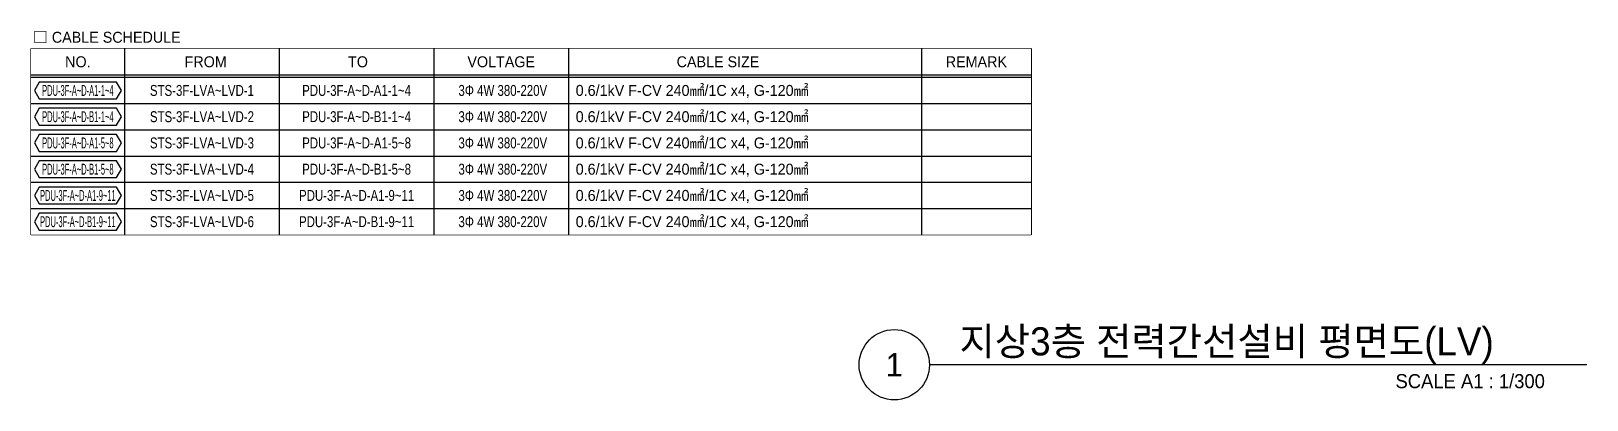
# Model space of a CAD drawing. Header units: millimetres. Extents: x 33932 to 374132, y 182625 to 847314.
# Drawn here: x 35821 to 135322, y 187050 to 210657 of the extents above; entities that cross this region are included whole.
import ezdxf
from ezdxf.enums import TextEntityAlignment as Align

# ---------------------------------------------------------------- set-up
doc = ezdxf.new("R2010")
doc.units = ezdxf.units.MM
doc.header["$LTSCALE"] = 150
for name, color, linetype in [('-----26 Electrical Cable Tray_HV_발전기 B', 103, 'Continuous'), ('-----29 Cable Schedule', 1, 'Continuous'), ('-----29 Indicator', 1, 'Continuous'), ('-----29 주기', 1, 'Continuous'), ('-----30 Text', 2, 'Continuous'), ('-----41 Drawing Title', 2, 'Continuous')]:
    doc.layers.add(name, color=color, linetype=linetype)
doc.styles.add('ELEC', font='')
doc.styles.get('ELEC').set_extended_font_data('Dotum')

msp = doc.modelspace()

# ---------------------------------------------------------------- texts
at = {"layer": '-----41 Drawing Title', "color": 2, "style": 'ELEC'}
msp.add_text('지상3층 전력간선설비 평면도(LV)', height=1800, dxfattribs=at).set_placement((95195, 189900))
at = {"layer": '-----41 Drawing Title', "color": 7, "style": 'ELEC'}
msp.add_text('1', height=1500, dxfattribs=at).set_placement((91028, 189300), align=Align.MIDDLE)
at = {"layer": '-----41 Drawing Title', "style": 'ELEC'}
msp.add_text('SCALE A1 : 1/300', height=900, dxfattribs=at).set_placement((132637, 187800), align=Align.RIGHT)

# ---------------------------------------------------------------- linework, layer by layer
at = {"layer": '-----29 Cable Schedule', "color": 3, "elevation": 0}
msp.add_lwpolyline([(35821, 209533), (99775, 209533), (99775, 197618), (35821, 197618)], close=True, dxfattribs=at)
at = {"layer": '-----41 Drawing Title', "color": 7}
msp.add_line((135322, 189300), (93278, 189300), dxfattribs=at)
msp.add_circle((91028, 189300), 2250, dxfattribs=at)

msp.set_redraw_order([(e.dxf.handle, doc.entitydb.next_handle()) for e in msp.query("TEXT MTEXT ATTDEF DIMENSION ARC_DIMENSION")])  # texts and dimensions are drawn at this point

# ---------------------------------------------------------------- next in the draw order: wipeouts: each hides what was drawn before it
at = {"color": 3}
msp.add_wipeout([(35821, 209533), (99775, 209533), (99775, 197618), (35821, 197618)], dxfattribs=at).translate(0, 0, 0).dxf.layer = '-----26 Electrical Cable Tray_HV_발전기 B'

# ---------------------------------------------------------------- next in the draw order: linework, layer by layer
at = {"layer": '-----29 Cable Schedule'}
for p, q in [((41801, 209533, 0), (41801, 207698, 0)), ((51693, 209533, 0), (51693, 207698, 0)), ((61584, 209533, 0), (61584, 207698, 0)), ((70196, 209533, 0), (70196, 207698, 0)), ((92775, 209533, 0), (92775, 207698, 0))]:
    msp.add_line(p, q, dxfattribs=at)
at = {"layer": '-----29 Cable Schedule', "color": 3}
for p, q in [((35821, 207853, 0), (99775, 207853, 0)), ((35821, 207698, 0), (99775, 207698, 0))]:
    msp.add_line(p, q, dxfattribs=at)
at = {"layer": '-----29 Cable Schedule', "color": 1}
for p, q in [((41801, 207698, 0), (41801, 197618, 0)), ((51693, 207698, 0), (51693, 197618, 0)), ((61584, 207698, 0), (61584, 197618, 0)), ((70196, 207698, 0), (70196, 197618, 0)), ((92775, 207698, 0), (92775, 197618, 0)), ((35821, 206018, 0), (99775, 206018, 0)), ((35821, 204338, 0), (99775, 204338, 0)), ((35821, 202658, 0), (99775, 202658, 0)), ((35821, 200978, 0), (99775, 200978, 0)), ((35821, 199298, 0), (99775, 199298, 0))]:
    msp.add_line(p, q, dxfattribs=at)
at = {"layer": '-----29 주기', "elevation": 0}
for points in [[(36342, 207397), (36031, 206858), (36342, 206319), (41281, 206319), (41592, 206858), (41281, 207397)], [(36342, 205717), (36031, 205178), (36342, 204639), (41281, 204639), (41592, 205178), (41281, 205717)], [(36342, 204037), (36031, 203498), (36342, 202959), (41281, 202959), (41592, 203498), (41281, 204037)], [(36342, 202357), (36031, 201818), (36342, 201279), (41281, 201279), (41592, 201818), (41281, 202357)], [(36342, 200677), (36031, 200138), (36342, 199599), (41281, 199599), (41592, 200138), (41281, 200677)], [(36342, 198997), (36031, 198458), (36342, 197919), (41281, 197919), (41592, 198458), (41281, 198997)]]:
    msp.add_lwpolyline(points, close=True, dxfattribs=at)

# ---------------------------------------------------------------- next in the draw order: texts
at = {"layer": '-----29 Indicator', "color": 2, "linetype": 'Continuous', "style": 'ELEC'}
msp.add_text('□ CABLE SCHEDULE', height=700, dxfattribs=at).set_placement((35937, 210262, 0), align=Align.MIDDLE_LEFT)
at = {"layer": '-----30 Text', "style": 'ELEC'}
msp.add_text('NO.', height=700, dxfattribs=at).set_placement((38811, 208693, 0), align=Align.MIDDLE)
for s, p in [('FROM', (46987, 208693, 0)), ('TO', (56727, 208693, 0)), ('VOLTAGE', (65887, 208693, 0)), ('CABLE SIZE', (79752, 208693, 0)), ('REMARK', (96275, 208693, 0))]:
    msp.add_text(s, height=700, dxfattribs=at).set_placement(p, align=Align.MIDDLE_CENTER)
at = {"layer": '-----30 Text', "linetype": 'Continuous', "style": 'ELEC', "width": 0.45}
for s, p in [('PDU-3F-A~D-A1-1~4', (38811, 206858, 0)), ('PDU-3F-A~D-B1-1~4', (38811, 205178, 0)), ('PDU-3F-A~D-A1-5~8', (38811, 203498, 0)), ('PDU-3F-A~D-B1-5~8', (38811, 201818, 0)), ('PDU-3F-A~D-A1-9~11', (38811, 200138, 0)), ('PDU-3F-A~D-B1-9~11', (38811, 198458, 0))]:
    msp.add_text(s, height=700, dxfattribs=at).set_placement(p, align=Align.MIDDLE)
at = {"layer": '-----30 Text', "style": 'ELEC', "width": 0.8}
for s, p in [('STS-3F-LVA~LVD-1', (46747, 206858, 0)), ('PDU-3F-A~D-A1-1~4', (56638, 206858, 0)), ('3Φ 4W 380-220V', (65989, 206858, 0)), ('STS-3F-LVA~LVD-2', (46747, 205178, 0)), ('PDU-3F-A~D-B1-1~4', (56638, 205178, 0)), ('3Φ 4W 380-220V', (65989, 205178, 0)), ('STS-3F-LVA~LVD-3', (46747, 203498, 0)), ('PDU-3F-A~D-A1-5~8', (56638, 203498, 0)), ('3Φ 4W 380-220V', (65989, 203498, 0)), ('STS-3F-LVA~LVD-4', (46747, 201818, 0)), ('PDU-3F-A~D-B1-5~8', (56638, 201818, 0)), ('3Φ 4W 380-220V', (65989, 201818, 0)), ('STS-3F-LVA~LVD-5', (46747, 200138, 0)), ('PDU-3F-A~D-A1-9~11', (56638, 200138, 0)), ('3Φ 4W 380-220V', (65989, 200138, 0)), ('STS-3F-LVA~LVD-6', (46747, 198458, 0)), ('PDU-3F-A~D-B1-9~11', (56638, 198458, 0)), ('3Φ 4W 380-220V', (65989, 198458, 0))]:
    msp.add_text(s, height=700, dxfattribs=at).set_placement(p, align=Align.MIDDLE_CENTER)
at = {"layer": '-----30 Text', "style": 'ELEC'}
for p in [(70652, 206858, 0), (70652, 205178, 0), (70652, 203498, 0), (70652, 201818, 0), (70652, 200138, 0), (70652, 198458, 0)]:
    msp.add_text('0.6/1kV F-CV 240㎟/1C x4, G-120㎟', height=700, dxfattribs=at).set_placement(p, align=Align.MIDDLE_LEFT)

doc.saveas('drawing.dxf')
